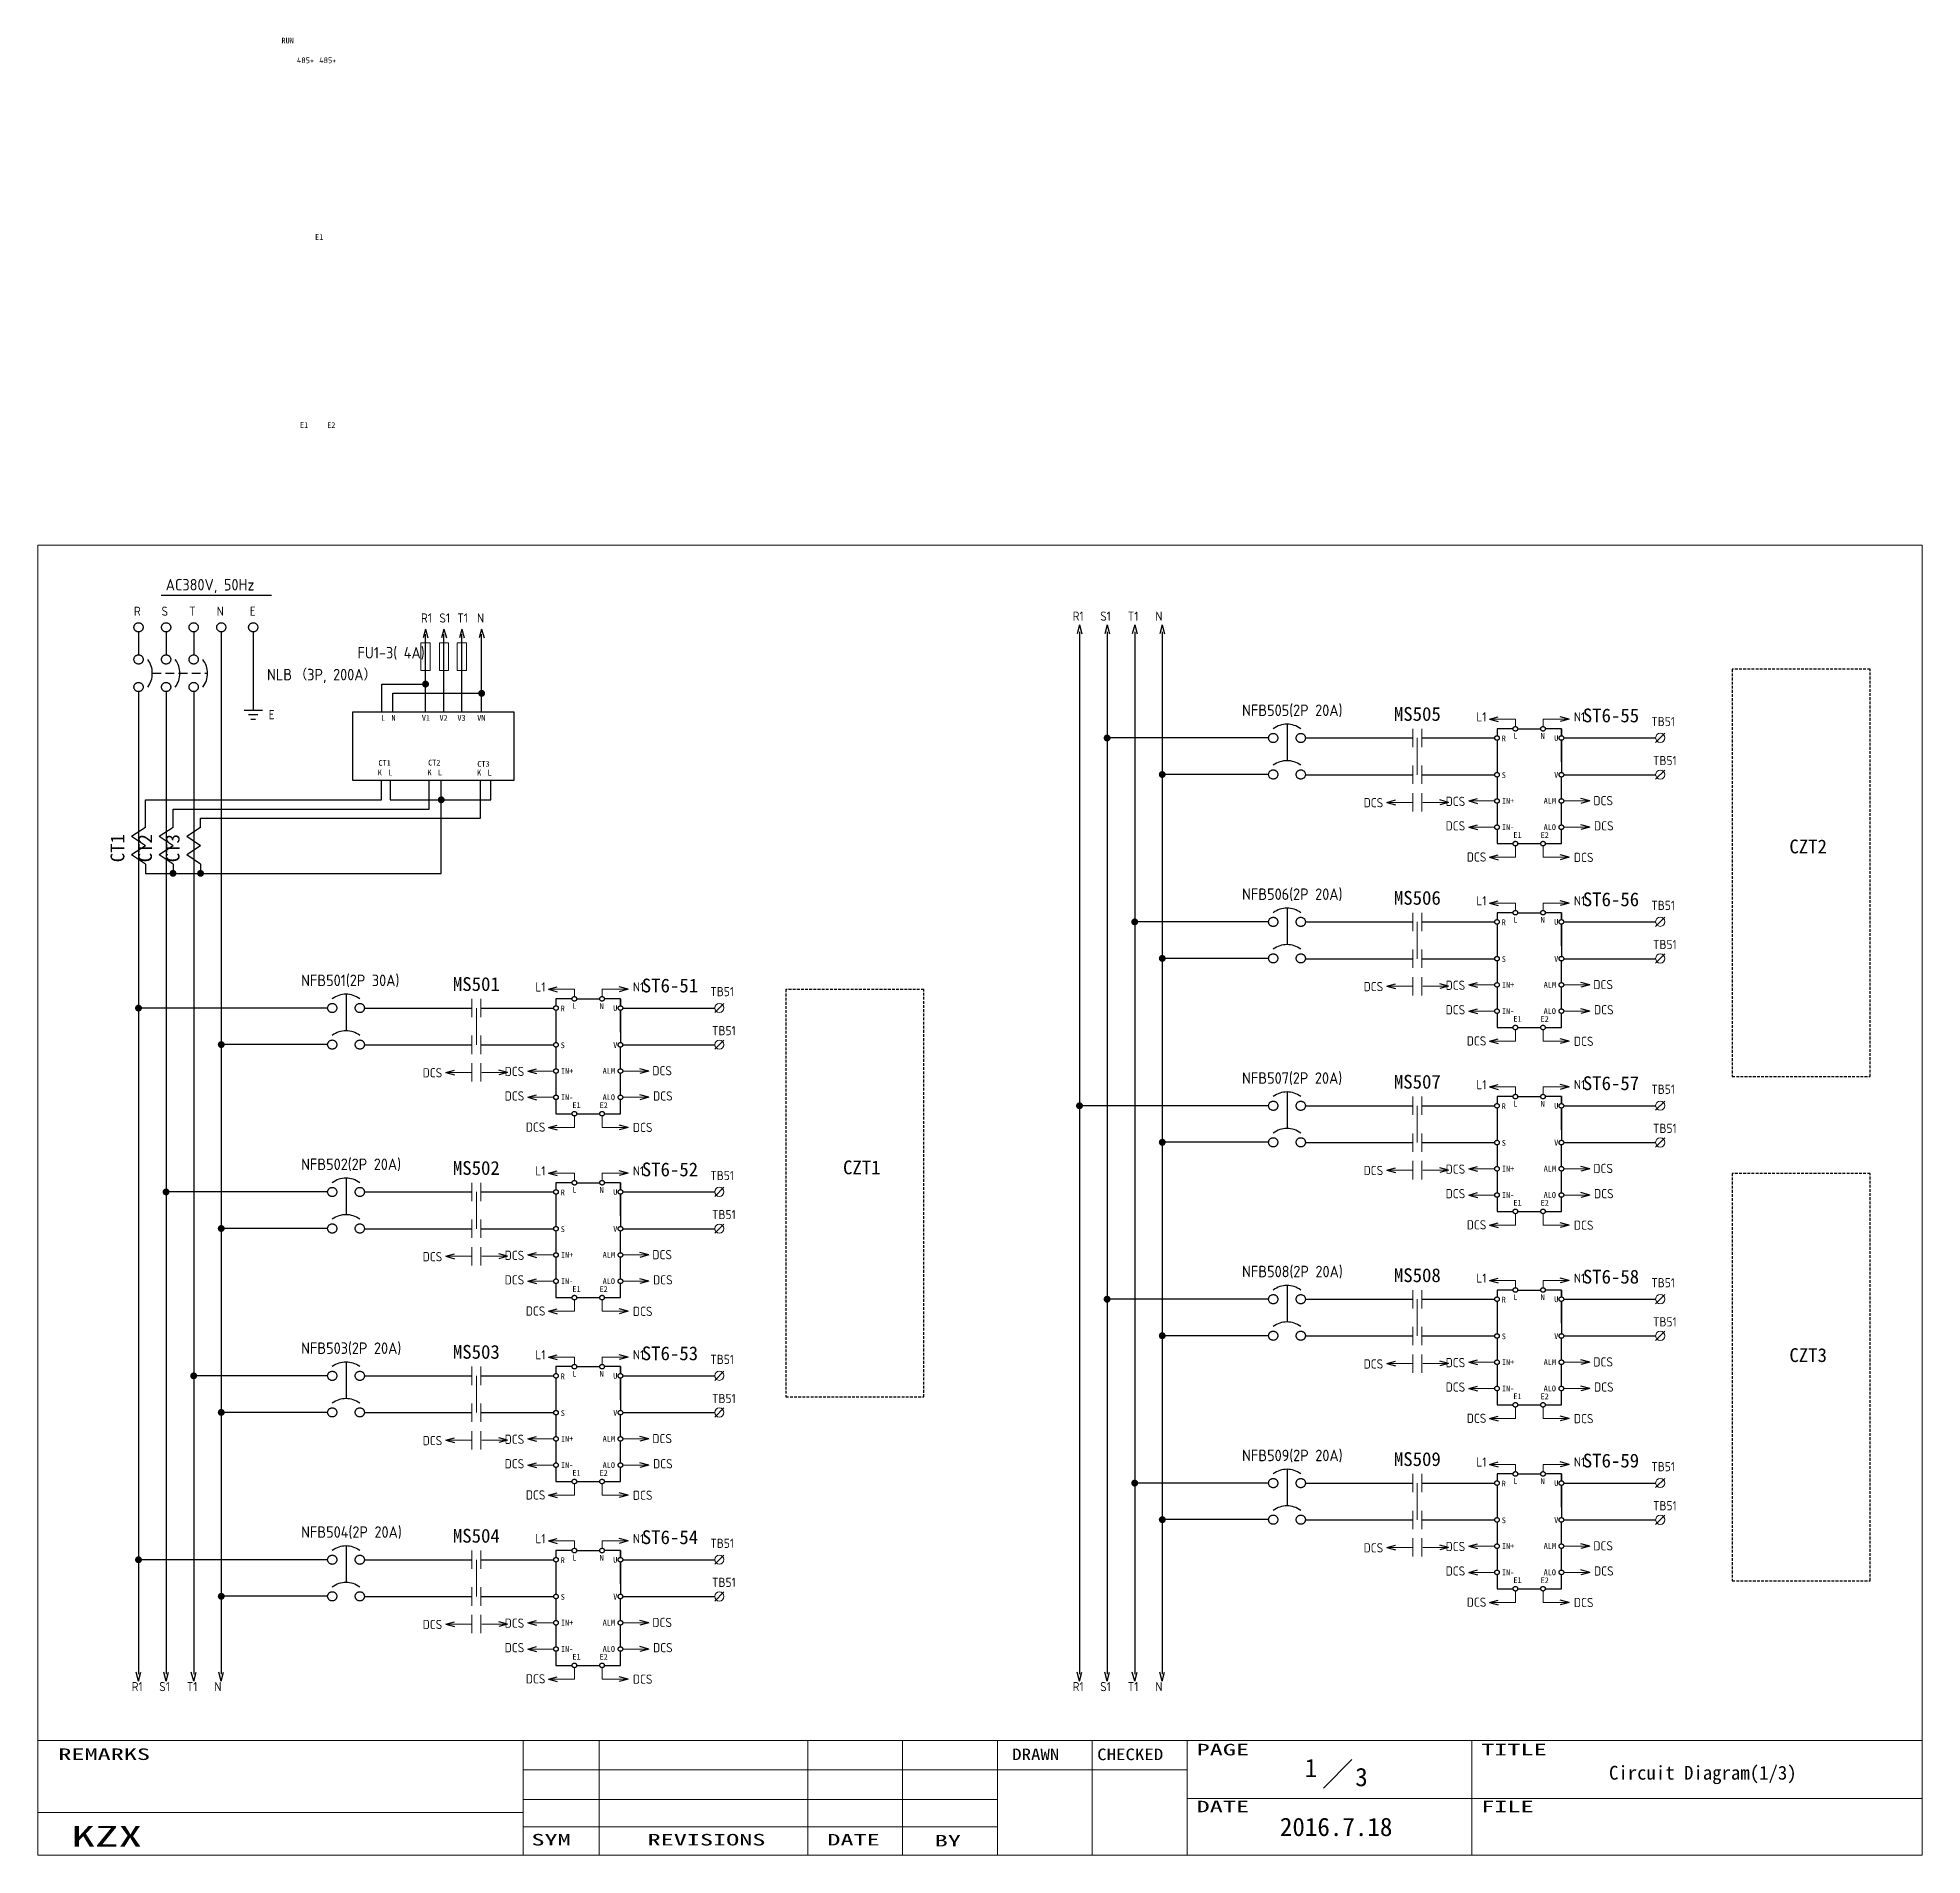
# Model space of a CAD drawing. Extents: x -319 to 2858, y -2689 to 285.
# Drawn here: x -176 to 234, y -2138.2 to -1742.9 of the extents above; entities that cross this region are included whole.
import ezdxf
from ezdxf.enums import TextEntityAlignment as Align

# ---------------------------------------------------------------- set-up
doc = ezdxf.new("R2010")
doc.units = 0
doc.header["$LTSCALE"] = 0.3
doc.header["$MEASUREMENT"] = 0
for name, pattern in [('HIDDEN', [9.525, 6.35, -3.175]), ('実線', [20001, 20000, -1]), ('破線', [3, 2, -1])]:
    doc.linetypes.add(name, pattern=pattern)
doc.layers.get('0').update_dxf_attribs({"linetype": '実線'})
for name, color, linetype, lineweight in [('01図枠', 5, 'CONTINUOUS', 9), ('02接続図', 7, 'CONTINUOUS', 5), ('10外形', 7, 'CONTINUOUS', 9)]:
    doc.layers.add(name, color=color, linetype=linetype, lineweight=lineweight)
for name, color, linetype in [('04部品記号', 3, 'CONTINUOUS'), ('05線番', 4, 'CONTINUOUS'), ('BLOCK', 7, 'CONTINUOUS'), ('図形１', 7, '実線'), ('虚线', 253, '破線')]:
    doc.layers.add(name, color=color, linetype=linetype)
doc.styles.get("Standard").update_dxf_attribs({"font": 'ISOCP.shx', "height": 4, "bigfont": 'extfont.shx'})
doc.styles.add('電気標準', font='ISOCP.shx', dxfattribs={"height": 2.5, "bigfont": 'extfont.shx'})
doc.styles.add('ＭＳＰゴシック', font='')
doc.styles.get('ＭＳＰゴシック').set_extended_font_data('SimSun')

msp = doc.modelspace()

# ---------------------------------------------------------------- texts
at = {"layer": '01図枠', "linetype": 'Continuous', "lineweight": 5, "style": 'ＭＳＰゴシック'}
for s, height, width, p in [('REMARKS', 2.513, 1.666667, (-171.54, -2114.99)), ('DRAWN', 2.513, 1.2, (35.97, -2115.02)), ('CHECKED', 2.513, 1.2, (54.47, -2115.02)), ('PAGE', 2.513, 1.666667, (76.1, -2113.99)), ('TITLE', 2.513, 1.666667, (138.01, -2113.99)), ('DATE', 2.513, 1.666667, (76.1, -2126.37)), ('FILE', 2.513, 1.666667, (138.01, -2126.37)), ('KZX', 4.523, 1.666667, (-168.7, -2131.83)), ('SYM', 2.513, 1.666667, (-68.62, -2133.59))]:
    msp.add_text(s, height=height, dxfattribs=dict(at, width=width)).set_placement(p, align=Align.TOP_LEFT)
at = {"layer": '01図枠', "linetype": 'Continuous', "lineweight": 5, "style": 'ＭＳＰゴシック', "width": 1.666667}
for s, p in [('REVISIONS', (-30.53, -2133.59)), ('DATE', (1.47, -2133.59)), ('BY', (21.97, -2133.8))]:
    msp.add_text(s, height=2.513, dxfattribs=at).set_placement(p, align=Align.TOP_CENTER)
at = {"layer": '02接続図', "style": 'ＭＳＰゴシック'}
for s, p in [('1', (100.97, -2119.24)), ('3', (111.97, -2121.24)), ('2016.7.18', (106.45, -2132.08))]:
    msp.add_text(s, height=4, dxfattribs=at).set_placement(p, align=Align.MIDDLE)
msp.add_text('Circuit Diagram(1/3)', height=3, dxfattribs=at).set_placement((165.81, -2120.28), align=Align.MIDDLE_LEFT)
at = {"layer": '04部品記号', "linetype": 'Continuous', "style": 'ＭＳＰゴシック'}
for s, p in [('MS505', (124.12, -1889.98)), ('ST6-55', (166.24, -1890.3)), ('CZT2', (209.14, -1918.8)), ('MS506', (124.12, -1929.98)), ('ST6-56', (166.24, -1930.3)), ('MS501', (-80.6, -1948.73)), ('ST6-51', (-38.48, -1949.05)), ('MS507', (124.12, -1969.98)), ('ST6-57', (166.24, -1970.3)), ('MS502', (-80.6, -1988.73)), ('ST6-52', (-38.48, -1989.05)), ('CZT1', (3.26, -1988.61)), ('MS508', (124.12, -2012.06)), ('ST6-58', (166.24, -2012.38)), ('MS503', (-80.6, -2028.73)), ('ST6-53', (-38.48, -2029.05)), ('CZT3', (209.14, -2029.44)), ('MS509', (124.12, -2052.06)), ('ST6-59', (166.24, -2052.38)), ('MS504', (-80.6, -2068.73)), ('ST6-54', (-38.48, -2069.05))]:
    msp.add_text(s, height=3, dxfattribs=at).set_placement(p, align=Align.MIDDLE_CENTER)
at = {"layer": '04部品記号', "style": 'ＭＳＰゴシック'}
for s, p in [('CT1', (-158.67, -1922.24)), ('CT2', (-152.67, -1922.24)), ('CT3', (-146.67, -1922.24))]:
    msp.add_text(s, height=3, rotation=90, dxfattribs=at).set_placement(p, align=Align.MIDDLE_LEFT)
at = {"layer": '05線番', "style": 'ＭＳＰゴシック'}
for s, p in [('RUN', (-122.99, -1743.51)), ('E1', (-115.69, -1786.24)), ('E1', (-118.96, -1827.13)), ('E2', (-113.05, -1827.15)), ('L', (-101.32, -1890.85)), ('N', (-99.07, -1890.85)), ('V1', (-92.46, -1890.85)), ('V2', (-88.61, -1890.85)), ('V3', (-84.71, -1890.85)), ('VN', (-80.41, -1890.85)), ('L', (145.02, -1894.75)), ('N', (150.94, -1894.77)), ('R', (142.48, -1895.3)), ('U', (153.89, -1895.23)), ('K', (-102.04, -1902.74)), ('CT1', (-101.9, -1900.64)), ('L', (-99.78, -1902.74)), ('K', (-91.23, -1902.7)), ('CT2', (-91.09, -1900.57)), ('L', (-88.98, -1902.7)), ('K', (-80.43, -1902.75)), ('CT3', (-80.39, -1900.84)), ('L', (-78.18, -1902.75)), ('S', (142.48, -1903.3)), ('V', (153.89, -1903.23)), ('IN+', (142.52, -1908.88)), ('ALM', (151.6, -1908.88)), ('IN-', (142.52, -1914.61)), ('ALO', (151.59, -1914.61)), ('E1', (145.02, -1916.31)), ('E2', (150.94, -1916.33)), ('R', (142.48, -1935.3)), ('L', (145.02, -1934.75)), ('N', (150.94, -1934.77)), ('U', (153.89, -1935.23)), ('S', (142.48, -1943.3)), ('V', (153.89, -1943.23)), ('IN+', (142.52, -1948.88)), ('ALM', (151.6, -1948.88)), ('R', (-62.24, -1954.05)), ('L', (-59.69, -1953.49)), ('N', (-53.78, -1953.52)), ('U', (-50.82, -1953.98)), ('IN-', (142.52, -1954.61)), ('E1', (145.02, -1956.31)), ('ALO', (151.59, -1954.61)), ('E2', (150.94, -1956.33)), ('S', (-62.24, -1962.05)), ('V', (-50.82, -1961.98)), ('IN+', (-62.19, -1967.63)), ('ALM', (-53.12, -1967.63)), ('IN-', (-62.19, -1973.36)), ('E1', (-59.69, -1975.06)), ('E2', (-53.78, -1975.08)), ('ALO', (-53.12, -1973.36)), ('R', (142.48, -1975.3)), ('L', (145.02, -1974.75)), ('N', (150.94, -1974.77)), ('U', (153.89, -1975.23)), ('S', (142.48, -1983.3)), ('V', (153.89, -1983.23)), ('IN+', (142.52, -1988.88)), ('ALM', (151.6, -1988.88)), ('R', (-62.24, -1994.05)), ('L', (-59.69, -1993.49)), ('N', (-53.78, -1993.52)), ('U', (-50.82, -1993.98)), ('IN-', (142.52, -1994.61)), ('E1', (145.02, -1996.31)), ('E2', (150.94, -1996.33)), ('ALO', (151.59, -1994.61)), ('S', (-62.24, -2002.05)), ('V', (-50.82, -2001.98)), ('IN+', (-62.19, -2007.63)), ('ALM', (-53.12, -2007.63)), ('IN-', (-62.19, -2013.36)), ('ALO', (-53.12, -2013.36)), ('E1', (-59.69, -2015.06)), ('E2', (-53.78, -2015.08)), ('R', (142.48, -2017.38)), ('L', (145.02, -2016.82)), ('N', (150.94, -2016.85)), ('U', (153.89, -2017.31)), ('S', (142.48, -2025.38)), ('V', (153.89, -2025.31)), ('R', (-62.24, -2034.05)), ('L', (-59.69, -2033.49)), ('N', (-53.78, -2033.52)), ('U', (-50.82, -2033.98)), ('IN+', (142.52, -2030.96)), ('ALM', (151.6, -2030.96)), ('IN-', (142.52, -2036.69)), ('ALO', (151.59, -2036.69)), ('S', (-62.24, -2042.05)), ('V', (-50.82, -2041.98)), ('E1', (145.02, -2038.39)), ('E2', (150.94, -2038.41)), ('IN+', (-62.19, -2047.63)), ('ALM', (-53.12, -2047.63)), ('IN-', (-62.19, -2053.36)), ('ALO', (-53.12, -2053.36)), ('E1', (-59.69, -2055.06)), ('E2', (-53.78, -2055.08)), ('R', (142.48, -2057.38)), ('L', (145.02, -2056.82)), ('N', (150.94, -2056.85)), ('U', (153.89, -2057.31)), ('S', (142.48, -2065.38)), ('V', (153.89, -2065.31)), ('IN+', (142.52, -2070.96)), ('ALM', (151.6, -2070.96)), ('R', (-62.24, -2074.05)), ('L', (-59.69, -2073.49)), ('N', (-53.78, -2073.52)), ('U', (-50.82, -2073.98)), ('IN-', (142.52, -2076.69)), ('E1', (145.02, -2078.39)), ('E2', (150.94, -2078.41)), ('ALO', (151.59, -2076.69)), ('S', (-62.24, -2082.05)), ('V', (-50.82, -2081.98)), ('IN+', (-62.19, -2087.63)), ('ALM', (-53.12, -2087.63)), ('IN-', (-62.19, -2093.36)), ('E1', (-59.69, -2095.06)), ('E2', (-53.78, -2095.08)), ('ALO', (-53.12, -2093.36))]:
    msp.add_text(s, height=1.25, dxfattribs=at).set_placement(p, align=Align.MIDDLE_LEFT)
at = {"layer": '10外形', "char_height": 1.25, "width": 2.7563, "attachment_point": 1}
for insert in [(-119.64, -1747.18), (-114.79, -1747.18)]:
    msp.add_mtext('{\\Fisocp,extfont|c134;485+}', dxfattribs=dict(at, insert=insert))
at = {"layer": '図形１', "color": 7, "linetype": '実線', "style": '電気標準'}
for s, height, p in [('AC380V, 50Hz', 2.5, (-148.18, -1863.13)), ('R', 2, (-155.09, -1868.63)), ('S', 2, (-149.09, -1868.63)), ('T', 2, (-143.09, -1868.63)), ('N', 2, (-137.09, -1868.63)), ('E', 2, (-129.89, -1868.63)), ('R1', 2, (-92.65, -1870.11)), ('S1', 2, (-88.64, -1870.11)), ('T1', 2, (-84.74, -1870.11)), ('N', 2, (-80.45, -1870.11)), ('R1', 2, (49.12, -1869.71)), ('S1', 2, (55.12, -1869.71)), ('T1', 2, (61.12, -1869.71)), ('N', 2, (67.12, -1869.71)), ('L1', 2, (136.96, -1891.61)), ('N1', 2, (158.18, -1891.61)), ('TB51', 2, (175.01, -1892.62)), ('TB51', 2, (175.38, -1901.12)), ('DCS', 2, (112.43, -1910.28)), ('DCS', 2, (130.27, -1909.99)), ('DCS', 2, (162.42, -1909.84)), ('DCS', 2, (130.27, -1915.32)), ('DCS', 2, (162.56, -1915.32)), ('DCS', 2, (134.87, -1922.1)), ('DCS', 2, (158.18, -1922.18)), ('L1', 2, (136.96, -1931.61)), ('N1', 2, (158.18, -1931.61)), ('TB51', 2, (175.01, -1932.62)), ('TB51', 2, (175.38, -1941.12)), ('L1', 2, (-67.75, -1950.36)), ('N1', 2, (-46.54, -1950.36)), ('TB51', 2, (-29.7, -1951.37)), ('DCS', 2, (112.43, -1950.28)), ('DCS', 2, (130.27, -1949.99)), ('DCS', 2, (162.42, -1949.84)), ('DCS', 2, (130.27, -1955.32)), ('DCS', 2, (162.56, -1955.32)), ('TB51', 2, (-29.33, -1959.87)), ('DCS', 2, (134.87, -1962.1)), ('DCS', 2, (158.18, -1962.18)), ('DCS', 2, (-92.28, -1969.03)), ('DCS', 2, (-74.44, -1968.74)), ('DCS', 2, (-42.3, -1968.59)), ('DCS', 2, (-74.44, -1974.07)), ('DCS', 2, (-42.15, -1974.07)), ('L1', 2, (136.96, -1971.61)), ('N1', 2, (158.18, -1971.61)), ('TB51', 2, (175.01, -1972.62)), ('DCS', 2, (-69.84, -1980.85)), ('DCS', 2, (-46.54, -1980.92)), ('TB51', 2, (175.38, -1981.12)), ('L1', 2, (-67.75, -1990.36)), ('N1', 2, (-46.54, -1990.36)), ('DCS', 2, (112.43, -1990.28)), ('DCS', 2, (130.27, -1989.99)), ('DCS', 2, (162.42, -1989.84)), ('TB51', 2, (-29.7, -1991.37)), ('DCS', 2, (130.27, -1995.32)), ('DCS', 2, (162.56, -1995.32)), ('TB51', 2, (-29.33, -1999.87)), ('DCS', 2, (134.87, -2002.1)), ('DCS', 2, (158.18, -2002.18)), ('DCS', 2, (-92.28, -2009.03)), ('DCS', 2, (-74.44, -2008.74)), ('DCS', 2, (-42.3, -2008.59)), ('DCS', 2, (-74.44, -2014.07)), ('DCS', 2, (-42.15, -2014.07)), ('L1', 2, (136.96, -2013.69)), ('N1', 2, (158.18, -2013.69)), ('TB51', 2, (175.01, -2014.7)), ('DCS', 2, (-69.84, -2020.85)), ('DCS', 2, (-46.54, -2020.92)), ('TB51', 2, (175.38, -2023.2)), ('L1', 2, (-67.75, -2030.36)), ('N1', 2, (-46.54, -2030.36)), ('TB51', 2, (-29.7, -2031.37)), ('DCS', 2, (112.43, -2032.36)), ('DCS', 2, (130.27, -2032.07)), ('DCS', 2, (162.42, -2031.92)), ('DCS', 2, (130.27, -2037.39)), ('DCS', 2, (162.56, -2037.39)), ('TB51', 2, (-29.33, -2039.87)), ('DCS', 2, (134.87, -2044.18)), ('DCS', 2, (158.18, -2044.25)), ('DCS', 2, (-92.28, -2049.03)), ('DCS', 2, (-74.44, -2048.74)), ('DCS', 2, (-42.3, -2048.59)), ('DCS', 2, (-74.44, -2054.07)), ('DCS', 2, (-42.15, -2054.07)), ('L1', 2, (136.96, -2053.69)), ('N1', 2, (158.18, -2053.69)), ('TB51', 2, (175.01, -2054.7)), ('DCS', 2, (-69.84, -2060.85)), ('DCS', 2, (-46.54, -2060.92)), ('TB51', 2, (175.38, -2063.2)), ('L1', 2, (-67.75, -2070.36)), ('N1', 2, (-46.54, -2070.36)), ('TB51', 2, (-29.7, -2071.37)), ('DCS', 2, (112.43, -2072.36)), ('DCS', 2, (130.27, -2072.07)), ('DCS', 2, (162.42, -2071.92)), ('TB51', 2, (-29.33, -2079.87)), ('DCS', 2, (130.27, -2077.39)), ('DCS', 2, (162.56, -2077.39)), ('DCS', 2, (134.87, -2084.18)), ('DCS', 2, (158.18, -2084.25)), ('DCS', 2, (-74.44, -2088.74)), ('DCS', 2, (-42.3, -2088.59)), ('DCS', 2, (-92.28, -2089.03)), ('DCS', 2, (-74.44, -2094.07)), ('DCS', 2, (-42.15, -2094.07)), ('DCS', 2, (-69.84, -2100.85)), ('DCS', 2, (-46.54, -2100.92)), ('R1', 2, (-155.59, -2102.54)), ('S1', 2, (-149.59, -2102.54)), ('T1', 2, (-143.59, -2102.54)), ('N', 2, (-137.59, -2102.54)), ('R1', 2, (49.12, -2102.54)), ('S1', 2, (55.12, -2102.54)), ('T1', 2, (61.12, -2102.54)), ('N', 2, (67.12, -2102.54))]:
    msp.add_text(s, height=height, dxfattribs=at).set_placement(p)
at = {"layer": '図形１', "color": 4, "style": '電気標準'}
for s, p in [('FU1-3( 4A)', (-106.45, -1877.92)), ('NLB', (-126.14, -1882.67)), ('（3P, 200A）', (-120.14, -1882.67)), ('NFB505(2P 20A)', (85.98, -1890.43)), ('NFB506(2P 20A)', (85.98, -1930.43)), ('NFB501(2P 30A)', (-118.73, -1949.18)), ('NFB507(2P 20A)', (85.98, -1970.43)), ('NFB502(2P 20A)', (-118.73, -1989.18)), ('NFB508(2P 20A)', (85.98, -2012.51)), ('NFB503(2P 20A)', (-118.73, -2029.18)), ('NFB509(2P 20A)', (85.98, -2052.51)), ('NFB504(2P 20A)', (-118.73, -2069.18))]:
    msp.add_text(s, height=2.5, dxfattribs=at).set_placement(p)
at = {"layer": '図形１', "color": 7, "linetype": '実線', "style": '電気標準'}
msp.add_text('E', height=2, dxfattribs=at).set_placement((-125.14, -1891.13), align=Align.CENTER)

# ---------------------------------------------------------------- blocks, each defined once
blk = doc.blocks.new('矢印（右向）')
at = {"layer": 'BLOCK'}
for q in [(-1.93, 0.52), (-1.93, -0.52)]:
    blk.add_line((0, 0), q, dxfattribs=at)

# ---------------------------------------------------------------- linework, layer by layer
for p, q in [((-91.65, -1889.49), (-91.65, -1872.61)), ((-87.64, -1889.49), (-87.64, -1872.61)), ((-83.74, -1889.49), (-83.74, -1872.61)), ((-79.45, -1889.49), (-79.45, -1872.61)), ((-101.18, -1889.49), (-101.18, -1883.49)), ((-101.18, -1883.49), (-91.65, -1883.49)), ((-98.75, -1889.49), (-98.75, -1885.49)), ((-98.75, -1885.49), (-79.45, -1885.49)), ((-107.46, -1889.49), (-72.46, -1889.49)), ((-107.46, -1904.49), (-107.46, -1889.49)), ((-72.46, -1889.49), (-72.46, -1904.49)), ((95.76, -1892.21), (95.76, -1900.15)), ((144.95, -1893.21), (141.45, -1893.21)), ((141.45, -1893.21), (141.45, -1894.71)), ((145.95, -1893.21), (150.96, -1893.21)), ((155.46, -1893.21), (151.96, -1893.21)), ((155.46, -1894.71), (155.46, -1893.21)), ((155.46, -1893.21), (155.46, -1894.71)), ((91.76, -1895.21), (56.62, -1895.21)), ((99.76, -1895.21), (123.11, -1895.21)), ((125.11, -1895.21), (140.95, -1895.21)), ((141.45, -1895.71), (141.45, -1902.71)), ((155.46, -1900.41), (155.46, -1895.71)), ((155.46, -1895.71), (155.46, -1902.71)), ((155.96, -1895.21), (157.96, -1895.21)), ((155.96, -1895.21), (175.96, -1895.21)), ((-72.46, -1904.49), (-107.46, -1904.49)), ((-101.21, -1908.66), (-101.21, -1904.49)), ((-99.36, -1904.49), (-99.36, -1908.66)), ((-90.89, -1910.66), (-90.89, -1904.49)), ((-88.23, -1924.66), (-88.23, -1904.49)), ((-79.67, -1912.66), (-79.67, -1904.49)), ((-77.43, -1908.66), (-77.43, -1904.49)), ((91.76, -1903.15), (68.62, -1903.15)), ((91.76, -1903.15), (68.62, -1903.15)), ((99.76, -1903.21), (123.11, -1903.21)), ((125.11, -1903.21), (140.95, -1903.21)), ((141.45, -1903.71), (141.45, -1908.41)), ((155.46, -1908.41), (155.46, -1903.71)), ((155.96, -1903.21), (175.96, -1903.21)), ((-152.59, -1914.66), (-152.59, -1908.66)), ((-152.59, -1908.66), (-101.21, -1908.66)), ((-99.36, -1908.66), (-77.43, -1908.66)), ((141.45, -1909.41), (141.45, -1914.12)), ((155.46, -1914.12), (155.46, -1909.41)), ((-146.59, -1914.66), (-146.59, -1910.66)), ((-146.59, -1910.66), (-90.89, -1910.66)), ((-140.59, -1914.66), (-140.59, -1912.66)), ((-140.59, -1912.66), (-79.67, -1912.66)), ((141.45, -1915.12), (141.45, -1918.18)), ((141.45, -1918.18), (144.95, -1918.18)), ((145.95, -1918.18), (150.96, -1918.18)), ((151.96, -1918.18), (155.46, -1918.18)), ((155.46, -1918.18), (155.46, -1915.12)), ((-152.59, -1922.66), (-152.59, -1924.66)), ((-146.59, -1922.66), (-146.59, -1924.66)), ((-140.59, -1922.66), (-140.59, -1924.66)), ((-152.59, -1924.66), (-88.23, -1924.66)), ((95.76, -1932.21), (95.76, -1940.15)), ((144.95, -1933.21), (141.45, -1933.21)), ((141.45, -1933.21), (141.45, -1934.71)), ((145.95, -1933.21), (150.96, -1933.21)), ((155.46, -1933.21), (151.96, -1933.21)), ((155.46, -1934.71), (155.46, -1933.21)), ((155.46, -1933.21), (155.46, -1934.71)), ((91.76, -1935.21), (62.62, -1935.21)), ((99.76, -1935.21), (123.11, -1935.21)), ((125.11, -1935.21), (140.95, -1935.21)), ((141.45, -1935.71), (141.45, -1942.71)), ((155.46, -1940.41), (155.46, -1935.71)), ((155.46, -1935.71), (155.46, -1942.71)), ((155.96, -1935.21), (157.96, -1935.21)), ((155.96, -1935.21), (175.96, -1935.21)), ((91.76, -1943.15), (68.62, -1943.15)), ((99.76, -1943.21), (123.11, -1943.21)), ((125.11, -1943.21), (140.95, -1943.21)), ((155.96, -1943.21), (175.96, -1943.21)), ((141.45, -1943.71), (141.45, -1948.41)), ((155.46, -1948.41), (155.46, -1943.71)), ((-108.95, -1950.95), (-108.95, -1958.9)), ((141.45, -1949.41), (141.45, -1954.12)), ((155.46, -1954.12), (155.46, -1949.41)), ((-112.95, -1953.95), (-154.09, -1953.95)), ((-112.95, -1953.95), (-154.09, -1953.95)), ((-104.95, -1953.95), (-81.6, -1953.95)), ((-79.6, -1953.95), (-63.77, -1953.95)), ((-59.77, -1951.95), (-63.27, -1951.95)), ((-63.27, -1951.95), (-63.27, -1953.45)), ((-63.27, -1954.45), (-63.27, -1961.45)), ((-58.77, -1951.95), (-53.75, -1951.95)), ((-49.25, -1951.95), (-52.75, -1951.95)), ((-49.25, -1953.45), (-49.25, -1951.95)), ((-49.25, -1951.95), (-49.25, -1953.45)), ((-49.25, -1959.16), (-49.25, -1954.45)), ((-49.25, -1954.45), (-49.25, -1961.45)), ((-48.75, -1953.95), (-46.75, -1953.95)), ((-48.75, -1953.95), (-28.75, -1953.95)), ((141.45, -1955.12), (141.45, -1958.18)), ((155.46, -1958.18), (155.46, -1955.12)), ((141.45, -1958.18), (144.95, -1958.18)), ((145.95, -1958.18), (150.96, -1958.18)), ((151.96, -1958.18), (155.46, -1958.18)), ((-112.95, -1961.9), (-136.09, -1961.9)), ((-104.95, -1961.95), (-81.6, -1961.95)), ((-79.6, -1961.95), (-63.77, -1961.95)), ((-63.27, -1962.45), (-63.27, -1967.16)), ((-49.25, -1967.16), (-49.25, -1962.45)), ((-48.75, -1961.95), (-28.75, -1961.95)), ((-63.27, -1968.16), (-63.27, -1972.87)), ((-49.25, -1972.87), (-49.25, -1968.16)), ((-63.27, -1973.87), (-63.27, -1976.93)), ((-49.25, -1976.93), (-49.25, -1973.87)), ((91.76, -1975.21), (50.62, -1975.21)), ((95.76, -1972.21), (95.76, -1980.15)), ((99.76, -1975.21), (123.11, -1975.21)), ((125.11, -1975.21), (140.95, -1975.21)), ((144.95, -1973.21), (141.45, -1973.21)), ((141.45, -1973.21), (141.45, -1974.71)), ((141.45, -1975.71), (141.45, -1982.71)), ((145.95, -1973.21), (150.96, -1973.21)), ((155.46, -1973.21), (151.96, -1973.21)), ((155.46, -1974.71), (155.46, -1973.21)), ((155.46, -1973.21), (155.46, -1974.71)), ((155.46, -1980.41), (155.46, -1975.71)), ((155.46, -1975.71), (155.46, -1982.71)), ((155.96, -1975.21), (157.96, -1975.21)), ((155.96, -1975.21), (175.96, -1975.21)), ((-63.27, -1976.93), (-59.77, -1976.93)), ((-58.77, -1976.93), (-53.75, -1976.93)), ((-52.75, -1976.93), (-49.25, -1976.93)), ((91.76, -1983.15), (68.62, -1983.15)), ((99.76, -1983.21), (123.11, -1983.21)), ((125.11, -1983.21), (140.95, -1983.21)), ((141.45, -1983.71), (141.45, -1988.41)), ((155.46, -1988.41), (155.46, -1983.71)), ((155.96, -1983.21), (175.96, -1983.21)), ((-108.95, -1990.95), (-108.95, -1998.9)), ((-59.77, -1991.95), (-63.27, -1991.95)), ((-63.27, -1991.95), (-63.27, -1993.45)), ((-58.77, -1991.95), (-53.75, -1991.95)), ((-49.25, -1991.95), (-52.75, -1991.95)), ((-49.25, -1993.45), (-49.25, -1991.95)), ((-49.25, -1991.95), (-49.25, -1993.45)), ((141.45, -1989.41), (141.45, -1994.12)), ((155.46, -1994.12), (155.46, -1989.41)), ((-112.95, -1993.95), (-148.09, -1993.95)), ((-104.95, -1993.95), (-81.6, -1993.95)), ((-79.6, -1993.95), (-63.77, -1993.95)), ((-63.27, -1994.45), (-63.27, -2001.45)), ((-49.25, -1999.16), (-49.25, -1994.45)), ((-49.25, -1994.45), (-49.25, -2001.45)), ((-48.75, -1993.95), (-46.75, -1993.95)), ((-48.75, -1993.95), (-28.75, -1993.95)), ((141.45, -1995.12), (141.45, -1998.18)), ((155.46, -1998.18), (155.46, -1995.12)), ((141.45, -1998.18), (144.95, -1998.18)), ((145.95, -1998.18), (150.96, -1998.18)), ((151.96, -1998.18), (155.46, -1998.18)), ((-112.95, -2001.9), (-136.09, -2001.9)), ((-104.95, -2001.95), (-81.6, -2001.95)), ((-79.6, -2001.95), (-63.77, -2001.95)), ((-63.27, -2002.45), (-63.27, -2007.16)), ((-49.25, -2007.16), (-49.25, -2002.45)), ((-48.75, -2001.95), (-28.75, -2001.95)), ((-63.27, -2008.16), (-63.27, -2012.87)), ((-49.25, -2012.87), (-49.25, -2008.16)), ((-63.27, -2013.87), (-63.27, -2016.93)), ((-63.27, -2016.93), (-59.77, -2016.93)), ((-58.77, -2016.93), (-53.75, -2016.93)), ((-52.75, -2016.93), (-49.25, -2016.93)), ((-49.25, -2016.93), (-49.25, -2013.87)), ((95.76, -2014.28), (95.76, -2022.23)), ((144.95, -2015.28), (141.45, -2015.28)), ((141.45, -2015.28), (141.45, -2016.78)), ((145.95, -2015.28), (150.96, -2015.28)), ((155.46, -2015.28), (151.96, -2015.28)), ((155.46, -2016.78), (155.46, -2015.28)), ((155.46, -2015.28), (155.46, -2016.78)), ((91.76, -2017.28), (56.62, -2017.28)), ((99.76, -2017.28), (123.11, -2017.28)), ((125.11, -2017.28), (140.95, -2017.28)), ((141.45, -2017.78), (141.45, -2024.78)), ((155.46, -2022.49), (155.46, -2017.78)), ((155.46, -2017.78), (155.46, -2024.78)), ((155.96, -2017.28), (157.96, -2017.28)), ((155.96, -2017.28), (175.96, -2017.28)), ((91.76, -2025.23), (68.62, -2025.23)), ((91.76, -2025.23), (68.62, -2025.23)), ((99.76, -2025.28), (123.11, -2025.28)), ((125.11, -2025.28), (140.95, -2025.28)), ((155.96, -2025.28), (175.96, -2025.28)), ((141.45, -2025.78), (141.45, -2030.49)), ((155.46, -2030.49), (155.46, -2025.78)), ((-108.95, -2030.95), (-108.95, -2038.9)), ((-59.77, -2031.95), (-63.27, -2031.95)), ((-63.27, -2031.95), (-63.27, -2033.45)), ((-58.77, -2031.95), (-53.75, -2031.95)), ((-49.25, -2031.95), (-52.75, -2031.95)), ((-49.25, -2033.45), (-49.25, -2031.95)), ((-49.25, -2031.95), (-49.25, -2033.45)), ((141.45, -2031.49), (141.45, -2036.2)), ((155.46, -2036.2), (155.46, -2031.49)), ((-112.95, -2033.95), (-142.09, -2033.95)), ((-104.95, -2033.95), (-81.6, -2033.95)), ((-79.6, -2033.95), (-63.77, -2033.95)), ((-63.27, -2034.45), (-63.27, -2041.45)), ((-49.25, -2039.16), (-49.25, -2034.45)), ((-49.25, -2034.45), (-49.25, -2041.45)), ((-48.75, -2033.95), (-46.75, -2033.95)), ((-48.75, -2033.95), (-28.75, -2033.95)), ((141.45, -2037.2), (141.45, -2040.26)), ((155.46, -2040.26), (155.46, -2037.2)), ((141.45, -2040.26), (144.95, -2040.26)), ((145.95, -2040.26), (150.96, -2040.26)), ((151.96, -2040.26), (155.46, -2040.26)), ((-112.95, -2041.9), (-136.09, -2041.9)), ((-104.95, -2041.95), (-81.6, -2041.95)), ((-79.6, -2041.95), (-63.77, -2041.95)), ((-63.27, -2042.45), (-63.27, -2047.16)), ((-49.25, -2047.16), (-49.25, -2042.45)), ((-48.75, -2041.95), (-28.75, -2041.95)), ((-63.27, -2048.16), (-63.27, -2052.87)), ((-49.25, -2052.87), (-49.25, -2048.16)), ((-63.27, -2053.87), (-63.27, -2056.93)), ((-49.25, -2056.93), (-49.25, -2053.87)), ((-63.27, -2056.93), (-59.77, -2056.93)), ((-58.77, -2056.93), (-53.75, -2056.93)), ((-52.75, -2056.93), (-49.25, -2056.93)), ((91.76, -2057.28), (62.62, -2057.28)), ((95.76, -2054.28), (95.76, -2062.23)), ((99.76, -2057.28), (123.11, -2057.28)), ((125.11, -2057.28), (140.95, -2057.28)), ((144.95, -2055.28), (141.45, -2055.28)), ((141.45, -2055.28), (141.45, -2056.78)), ((141.45, -2057.78), (141.45, -2064.78)), ((145.95, -2055.28), (150.96, -2055.28)), ((155.46, -2055.28), (151.96, -2055.28)), ((155.46, -2056.78), (155.46, -2055.28)), ((155.46, -2055.28), (155.46, -2056.78)), ((155.46, -2062.49), (155.46, -2057.78)), ((155.46, -2057.78), (155.46, -2064.78)), ((155.96, -2057.28), (157.96, -2057.28)), ((155.96, -2057.28), (175.96, -2057.28)), ((91.76, -2065.23), (68.62, -2065.23)), ((99.76, -2065.28), (123.11, -2065.28)), ((125.11, -2065.28), (140.95, -2065.28)), ((141.45, -2065.78), (141.45, -2070.49)), ((155.46, -2070.49), (155.46, -2065.78)), ((155.96, -2065.28), (175.96, -2065.28)), ((-112.95, -2073.95), (-154.09, -2073.95)), ((-108.95, -2070.95), (-108.95, -2078.9)), ((-104.95, -2073.95), (-81.6, -2073.95)), ((-79.6, -2073.95), (-63.77, -2073.95)), ((-59.77, -2071.95), (-63.27, -2071.95)), ((-63.27, -2071.95), (-63.27, -2073.45)), ((-63.27, -2074.45), (-63.27, -2081.45)), ((-58.77, -2071.95), (-53.75, -2071.95)), ((-49.25, -2071.95), (-52.75, -2071.95)), ((-49.25, -2073.45), (-49.25, -2071.95)), ((-49.25, -2071.95), (-49.25, -2073.45)), ((-49.25, -2079.16), (-49.25, -2074.45)), ((-49.25, -2074.45), (-49.25, -2081.45)), ((-48.75, -2073.95), (-46.75, -2073.95)), ((-48.75, -2073.95), (-28.75, -2073.95)), ((141.45, -2071.49), (141.45, -2076.2)), ((155.46, -2076.2), (155.46, -2071.49)), ((141.45, -2077.2), (141.45, -2080.26)), ((155.46, -2080.26), (155.46, -2077.2)), ((-112.95, -2081.9), (-136.09, -2081.9)), ((-104.95, -2081.95), (-81.6, -2081.95)), ((-79.6, -2081.95), (-63.77, -2081.95)), ((-63.27, -2082.45), (-63.27, -2087.16)), ((-49.25, -2087.16), (-49.25, -2082.45)), ((-48.75, -2081.95), (-28.75, -2081.95)), ((141.45, -2080.26), (144.95, -2080.26)), ((145.95, -2080.26), (150.96, -2080.26)), ((151.96, -2080.26), (155.46, -2080.26)), ((-63.27, -2088.16), (-63.27, -2092.87)), ((-49.25, -2092.87), (-49.25, -2088.16)), ((-63.27, -2093.87), (-63.27, -2096.93)), ((-49.25, -2096.93), (-49.25, -2093.87)), ((-63.27, -2096.93), (-59.77, -2096.93)), ((-58.77, -2096.93), (-53.75, -2096.93)), ((-52.75, -2096.93), (-49.25, -2096.93))]:
    msp.add_line(p, q)
at = {"color": 7, "linetype": 'HIDDEN'}
msp.add_line((-151.09, -1881.13), (-139.09, -1881.13), dxfattribs=at)
for centre in [(145.45, -1893.21), (151.46, -1893.21), (141.45, -1895.21), (155.46, -1895.21), (141.45, -1903.21), (155.46, -1903.21), (141.45, -1908.91), (155.46, -1908.91), (141.45, -1914.62), (155.46, -1914.62), (145.45, -1918.18), (151.46, -1918.18), (141.45, -1935.21), (145.45, -1933.21), (151.46, -1933.21), (155.46, -1935.21), (141.45, -1943.21), (155.46, -1943.21), (-59.27, -1951.95), (-53.25, -1951.95), (141.45, -1948.91), (155.46, -1948.91), (-63.27, -1953.95), (-49.25, -1953.95), (141.45, -1954.62), (155.46, -1954.62), (145.45, -1958.18), (151.46, -1958.18), (-63.27, -1961.95), (-49.25, -1961.95), (-63.27, -1967.66), (-49.25, -1967.66), (-63.27, -1973.37), (-49.25, -1973.37), (141.45, -1975.21), (145.45, -1973.21), (151.46, -1973.21), (155.46, -1975.21), (-59.27, -1976.93), (-53.25, -1976.93), (141.45, -1983.21), (155.46, -1983.21), (141.45, -1988.91), (155.46, -1988.91), (-59.27, -1991.95), (-53.25, -1991.95), (-63.27, -1993.95), (-49.25, -1993.95), (141.45, -1994.62), (155.46, -1994.62), (145.45, -1998.18), (151.46, -1998.18), (-63.27, -2001.95), (-49.25, -2001.95), (-63.27, -2007.66), (-49.25, -2007.66), (-63.27, -2013.37), (-49.25, -2013.37), (-59.27, -2016.93), (-53.25, -2016.93), (141.45, -2017.28), (145.45, -2015.28), (151.46, -2015.28), (155.46, -2017.28), (141.45, -2025.28), (155.46, -2025.28), (-63.27, -2033.95), (-59.27, -2031.95), (-53.25, -2031.95), (-49.25, -2033.95), (141.45, -2030.99), (155.46, -2030.99), (141.45, -2036.7), (155.46, -2036.7), (-63.27, -2041.95), (-49.25, -2041.95), (145.45, -2040.26), (151.46, -2040.26), (-63.27, -2047.66), (-49.25, -2047.66), (-63.27, -2053.37), (-49.25, -2053.37), (-59.27, -2056.93), (-53.25, -2056.93), (141.45, -2057.28), (145.45, -2055.28), (151.46, -2055.28), (155.46, -2057.28), (141.45, -2065.28), (155.46, -2065.28), (141.45, -2070.99), (155.46, -2070.99), (-63.27, -2073.95), (-59.27, -2071.95), (-53.25, -2071.95), (-49.25, -2073.95), (141.45, -2076.7), (155.46, -2076.7), (-63.27, -2081.95), (-49.25, -2081.95), (145.45, -2080.26), (151.46, -2080.26), (-63.27, -2087.66), (-49.25, -2087.66), (-63.27, -2093.37), (-49.25, -2093.37), (-59.27, -2096.93), (-53.25, -2096.93)]:
    msp.add_circle(centre, 0.5)
at = {"layer": '01図枠', "linetype": 'Continuous', "lineweight": 5}
for p, q in [((-176.03, -2138.24), (-176.03, -1853.24)), ((-176.03, -1853.24), (233.97, -1853.24)), ((233.97, -1853.24), (233.97, -2138.24)), ((-176.03, -2113.24), (233.97, -2113.24)), ((-70.42, -2113.24), (-70.42, -2138.24)), ((-53.91, -2113.24), (-53.91, -2138.24)), ((-8.51, -2113.24), (-8.51, -2138.24)), ((12.13, -2113.24), (12.13, -2138.24)), ((32.76, -2113.24), (32.76, -2138.24)), ((53.4, -2138.24), (53.4, -2113.24)), ((74.04, -2113.24), (74.04, -2138.24)), ((135.95, -2138.24), (135.95, -2113.24)), ((-70.42, -2119.66), (32.76, -2119.66)), ((32.76, -2119.66), (74.04, -2119.66)), ((109.89, -2117.43), (103.7, -2123.62)), ((-70.42, -2126.09), (32.76, -2126.09)), ((74.04, -2125.85), (233.97, -2125.85)), ((-70.42, -2128.95), (-176.03, -2128.95)), ((-70.42, -2132.04), (32.76, -2132.04)), ((233.97, -2138.24), (-176.03, -2138.24))]:
    msp.add_line(p, q, dxfattribs=at)
at = {"layer": '02接続図', "linetype": 'Continuous'}
for p, q in [((123.11, -1897.21), (123.11, -1893.21)), ((125.11, -1897.21), (125.11, -1893.21)), ((175.96, -1896.18), (177.96, -1894.18)), ((124.11, -1895.21), (124.11, -1903.21)), ((123.11, -1905.21), (123.11, -1901.21)), ((125.11, -1905.21), (125.11, -1901.21)), ((175.96, -1904.18), (177.96, -1902.18)), ((123.11, -1911.21), (123.11, -1907.21)), ((125.11, -1911.21), (125.11, -1907.21)), ((123.11, -1937.21), (123.11, -1933.21)), ((125.11, -1937.21), (125.11, -1933.21)), ((175.96, -1936.18), (177.96, -1934.18)), ((124.11, -1935.21), (124.11, -1943.21)), ((123.11, -1945.21), (123.11, -1941.21)), ((125.11, -1945.21), (125.11, -1941.21)), ((175.96, -1944.18), (177.96, -1942.18)), ((123.11, -1951.21), (123.11, -1947.21)), ((125.11, -1951.21), (125.11, -1947.21)), ((-81.6, -1955.95), (-81.6, -1951.95)), ((-80.6, -1953.95), (-80.6, -1961.95)), ((-79.6, -1955.95), (-79.6, -1951.95)), ((-28.75, -1954.93), (-26.75, -1952.93)), ((-81.6, -1963.95), (-81.6, -1959.95)), ((-79.6, -1963.95), (-79.6, -1959.95)), ((-28.75, -1962.93), (-26.75, -1960.93)), ((-81.6, -1969.95), (-81.6, -1965.95)), ((-79.6, -1969.95), (-79.6, -1965.95)), ((123.11, -1977.21), (123.11, -1973.21)), ((124.11, -1975.21), (124.11, -1983.21)), ((125.11, -1977.21), (125.11, -1973.21)), ((175.96, -1976.18), (177.96, -1974.18)), ((123.11, -1985.21), (123.11, -1981.21)), ((125.11, -1985.21), (125.11, -1981.21)), ((175.96, -1984.18), (177.96, -1982.18)), ((123.11, -1991.21), (123.11, -1987.21)), ((125.11, -1991.21), (125.11, -1987.21)), ((-81.6, -1995.95), (-81.6, -1991.95)), ((-79.6, -1995.95), (-79.6, -1991.95)), ((-80.6, -1993.95), (-80.6, -2001.95)), ((-28.75, -1994.93), (-26.75, -1992.93)), ((-81.6, -2003.95), (-81.6, -1999.95)), ((-79.6, -2003.95), (-79.6, -1999.95)), ((-28.75, -2002.93), (-26.75, -2000.93)), ((-81.6, -2009.95), (-81.6, -2005.95)), ((-79.6, -2009.95), (-79.6, -2005.95)), ((123.11, -2019.28), (123.11, -2015.28)), ((125.11, -2019.28), (125.11, -2015.28)), ((175.96, -2018.26), (177.96, -2016.26)), ((124.11, -2017.28), (124.11, -2025.28)), ((123.11, -2027.28), (123.11, -2023.28)), ((125.11, -2027.28), (125.11, -2023.28)), ((175.96, -2026.26), (177.96, -2024.26)), ((123.11, -2033.28), (123.11, -2029.28)), ((125.11, -2033.28), (125.11, -2029.28)), ((-81.6, -2035.95), (-81.6, -2031.95)), ((-79.6, -2035.95), (-79.6, -2031.95)), ((-28.75, -2034.93), (-26.75, -2032.93)), ((-80.6, -2033.95), (-80.6, -2041.95)), ((-81.6, -2043.95), (-81.6, -2039.95)), ((-79.6, -2043.95), (-79.6, -2039.95)), ((-28.75, -2042.93), (-26.75, -2040.93)), ((-81.6, -2049.95), (-81.6, -2045.95)), ((-79.6, -2049.95), (-79.6, -2045.95)), ((123.11, -2059.28), (123.11, -2055.28)), ((124.11, -2057.28), (124.11, -2065.28)), ((125.11, -2059.28), (125.11, -2055.28)), ((175.96, -2058.26), (177.96, -2056.26)), ((123.11, -2067.28), (123.11, -2063.28)), ((125.11, -2067.28), (125.11, -2063.28)), ((175.96, -2066.26), (177.96, -2064.26)), ((123.11, -2073.28), (123.11, -2069.28)), ((125.11, -2073.28), (125.11, -2069.28)), ((-81.6, -2075.95), (-81.6, -2071.95)), ((-80.6, -2073.95), (-80.6, -2081.95)), ((-79.6, -2075.95), (-79.6, -2071.95)), ((-28.75, -2074.93), (-26.75, -2072.93)), ((-81.6, -2083.95), (-81.6, -2079.95)), ((-79.6, -2083.95), (-79.6, -2079.95)), ((-28.75, -2082.93), (-26.75, -2080.93)), ((-81.6, -2089.95), (-81.6, -2085.95)), ((-79.6, -2089.95), (-79.6, -2085.95))]:
    msp.add_line(p, q, dxfattribs=at)
for centre in [(176.96, -1895.18), (176.96, -1903.18), (176.96, -1935.18), (176.96, -1943.18), (-27.75, -1953.93), (-27.75, -1961.93), (176.96, -1975.18), (176.96, -1983.18), (-27.75, -1993.93), (-27.75, -2001.93), (176.96, -2017.26), (176.96, -2025.26), (-27.75, -2033.93), (-27.75, -2041.93), (176.96, -2057.26), (176.96, -2065.26), (-27.75, -2073.93), (-27.75, -2081.93)]:
    msp.add_circle(centre, 1, dxfattribs=at)
at = {"layer": '10外形'}
for p, q in [((-92.65, -1880.53), (-92.65, -1874.53)), ((-92.65, -1874.53), (-91.65, -1874.53)), ((-91.65, -1874.53), (-90.65, -1874.53)), ((-90.65, -1874.53), (-90.65, -1880.53)), ((-88.64, -1880.53), (-88.64, -1874.53)), ((-88.64, -1874.53), (-87.64, -1874.53)), ((-87.64, -1874.53), (-86.64, -1874.53)), ((-86.64, -1874.53), (-86.64, -1880.53)), ((-84.74, -1880.53), (-84.74, -1874.53)), ((-84.74, -1874.53), (-83.74, -1874.53)), ((-83.74, -1874.53), (-82.74, -1874.53)), ((-82.74, -1874.53), (-82.74, -1880.53)), ((-90.65, -1880.53), (-92.65, -1880.53)), ((-86.64, -1880.53), (-88.64, -1880.53)), ((-82.74, -1880.53), (-84.74, -1880.53)), ((145.45, -1891.12), (139.8, -1891.12)), ((145.45, -1892.71), (145.45, -1891.12)), ((151.46, -1892.71), (151.46, -1891.12)), ((151.46, -1891.12), (157.11, -1891.12)), ((123.11, -1909.21), (117.47, -1909.21)), ((125.28, -1909.21), (130.93, -1909.21)), ((140.95, -1908.91), (135.3, -1908.91)), ((155.96, -1908.91), (161.61, -1908.91)), ((140.95, -1914.62), (135.3, -1914.62)), ((155.96, -1914.62), (161.61, -1914.62)), ((145.45, -1918.68), (145.45, -1921.16)), ((151.46, -1918.68), (151.46, -1921.16)), ((145.45, -1921.16), (139.8, -1921.16)), ((151.46, -1921.16), (157.11, -1921.16)), ((145.45, -1931.12), (139.8, -1931.12)), ((145.45, -1932.71), (145.45, -1931.12)), ((151.46, -1932.71), (151.46, -1931.12)), ((151.46, -1931.12), (157.11, -1931.12)), ((-59.27, -1949.87), (-64.91, -1949.87)), ((-59.27, -1951.45), (-59.27, -1949.87)), ((-53.25, -1951.45), (-53.25, -1949.87)), ((-53.25, -1949.87), (-47.6, -1949.87)), ((123.11, -1949.21), (117.47, -1949.21)), ((125.28, -1949.21), (130.93, -1949.21)), ((140.95, -1948.91), (135.3, -1948.91)), ((155.96, -1948.91), (161.61, -1948.91)), ((140.95, -1954.62), (135.3, -1954.62)), ((155.96, -1954.62), (161.61, -1954.62)), ((145.45, -1958.68), (145.45, -1961.16)), ((151.46, -1958.68), (151.46, -1961.16)), ((145.45, -1961.16), (139.8, -1961.16)), ((151.46, -1961.16), (157.11, -1961.16)), ((-81.6, -1967.95), (-87.25, -1967.95)), ((-79.44, -1967.95), (-73.79, -1967.95)), ((-63.77, -1967.66), (-69.41, -1967.66)), ((-48.75, -1967.66), (-43.1, -1967.66)), ((145.45, -1971.12), (139.8, -1971.12)), ((145.45, -1972.71), (145.45, -1971.12)), ((151.46, -1972.71), (151.46, -1971.12)), ((151.46, -1971.12), (157.11, -1971.12)), ((-63.77, -1973.37), (-69.41, -1973.37)), ((-48.75, -1973.37), (-43.1, -1973.37)), ((-59.27, -1979.91), (-64.91, -1979.91)), ((-59.27, -1977.43), (-59.27, -1979.91)), ((-53.25, -1977.43), (-53.25, -1979.91)), ((-53.25, -1979.91), (-47.6, -1979.91)), ((-59.27, -1989.87), (-64.91, -1989.87)), ((-59.27, -1991.45), (-59.27, -1989.87)), ((-53.25, -1991.45), (-53.25, -1989.87)), ((-53.25, -1989.87), (-47.6, -1989.87)), ((123.11, -1989.21), (117.47, -1989.21)), ((125.28, -1989.21), (130.93, -1989.21)), ((140.95, -1988.91), (135.3, -1988.91)), ((155.96, -1988.91), (161.61, -1988.91)), ((140.95, -1994.62), (135.3, -1994.62)), ((155.96, -1994.62), (161.61, -1994.62)), ((145.45, -1998.68), (145.45, -2001.16)), ((151.46, -1998.68), (151.46, -2001.16)), ((145.45, -2001.16), (139.8, -2001.16)), ((151.46, -2001.16), (157.11, -2001.16)), ((-81.6, -2007.95), (-87.25, -2007.95)), ((-79.44, -2007.95), (-73.79, -2007.95)), ((-63.77, -2007.66), (-69.41, -2007.66)), ((-48.75, -2007.66), (-43.1, -2007.66)), ((-63.77, -2013.37), (-69.41, -2013.37)), ((-48.75, -2013.37), (-43.1, -2013.37)), ((145.45, -2013.2), (139.8, -2013.2)), ((145.45, -2014.78), (145.45, -2013.2)), ((151.46, -2014.78), (151.46, -2013.2)), ((151.46, -2013.2), (157.11, -2013.2)), ((-59.27, -2019.91), (-64.91, -2019.91)), ((-59.27, -2017.43), (-59.27, -2019.91)), ((-53.25, -2017.43), (-53.25, -2019.91)), ((-53.25, -2019.91), (-47.6, -2019.91)), ((-59.27, -2029.87), (-64.91, -2029.87)), ((-59.27, -2031.45), (-59.27, -2029.87)), ((-53.25, -2031.45), (-53.25, -2029.87)), ((-53.25, -2029.87), (-47.6, -2029.87)), ((123.11, -2031.28), (117.47, -2031.28)), ((125.28, -2031.28), (130.93, -2031.28)), ((140.95, -2030.99), (135.3, -2030.99)), ((155.96, -2030.99), (161.61, -2030.99)), ((140.95, -2036.7), (135.3, -2036.7)), ((155.96, -2036.7), (161.61, -2036.7)), ((145.45, -2040.76), (145.45, -2043.24)), ((151.46, -2040.76), (151.46, -2043.24)), ((145.45, -2043.24), (139.8, -2043.24)), ((151.46, -2043.24), (157.11, -2043.24)), ((-81.6, -2047.95), (-87.25, -2047.95)), ((-79.44, -2047.95), (-73.79, -2047.95)), ((-63.77, -2047.66), (-69.41, -2047.66)), ((-48.75, -2047.66), (-43.1, -2047.66)), ((-63.77, -2053.37), (-69.41, -2053.37)), ((-48.75, -2053.37), (-43.1, -2053.37)), ((145.45, -2053.2), (139.8, -2053.2)), ((145.45, -2054.78), (145.45, -2053.2)), ((151.46, -2054.78), (151.46, -2053.2)), ((151.46, -2053.2), (157.11, -2053.2)), ((-59.27, -2057.43), (-59.27, -2059.91)), ((-53.25, -2057.43), (-53.25, -2059.91)), ((-59.27, -2059.91), (-64.91, -2059.91)), ((-53.25, -2059.91), (-47.6, -2059.91)), ((-59.27, -2069.87), (-64.91, -2069.87)), ((-59.27, -2071.45), (-59.27, -2069.87)), ((-53.25, -2071.45), (-53.25, -2069.87)), ((-53.25, -2069.87), (-47.6, -2069.87)), ((123.11, -2071.28), (117.47, -2071.28)), ((125.28, -2071.28), (130.93, -2071.28)), ((140.95, -2070.99), (135.3, -2070.99)), ((155.96, -2070.99), (161.61, -2070.99)), ((140.95, -2076.7), (135.3, -2076.7)), ((155.96, -2076.7), (161.61, -2076.7)), ((145.45, -2080.76), (145.45, -2083.24)), ((151.46, -2080.76), (151.46, -2083.24)), ((145.45, -2083.24), (139.8, -2083.24)), ((151.46, -2083.24), (157.11, -2083.24)), ((-81.6, -2087.95), (-87.25, -2087.95)), ((-79.44, -2087.95), (-73.79, -2087.95)), ((-63.77, -2087.66), (-69.41, -2087.66)), ((-48.75, -2087.66), (-43.1, -2087.66)), ((-63.77, -2093.37), (-69.41, -2093.37)), ((-48.75, -2093.37), (-43.1, -2093.37)), ((-59.27, -2097.43), (-59.27, -2099.91)), ((-53.25, -2097.43), (-53.25, -2099.91)), ((-59.27, -2099.91), (-64.91, -2099.91)), ((-53.25, -2099.91), (-47.6, -2099.91))]:
    msp.add_line(p, q, dxfattribs=at)
at = {"layer": '図形１'}
for p, q in [((-149.18, -1864.13), (-125.18, -1864.13)), ((-154.09, -1872.13), (-154.09, -1877.13)), ((-154.09, -1872.13), (-154.09, -1877.13)), ((-148.09, -1872.13), (-148.09, -1877.13)), ((-148.09, -1872.13), (-148.09, -1877.13)), ((-142.09, -1872.13), (-142.09, -1877.13)), ((-142.09, -1872.13), (-142.09, -1877.13)), ((-152.59, -1914.66), (-155.59, -1916.66)), ((-146.59, -1914.66), (-149.59, -1916.66)), ((-140.59, -1914.66), (-143.59, -1916.66)), ((-152.59, -1918.66), (-155.59, -1916.66)), ((-152.59, -1918.66), (-155.59, -1920.66)), ((-146.59, -1918.66), (-149.59, -1916.66)), ((-146.59, -1918.66), (-149.59, -1920.66)), ((-140.59, -1918.66), (-143.59, -1916.66)), ((-140.59, -1918.66), (-143.59, -1920.66)), ((-152.59, -1922.66), (-155.59, -1920.66)), ((-146.59, -1922.66), (-149.59, -1920.66)), ((-140.59, -1922.66), (-143.59, -1920.66))]:
    msp.add_line(p, q, dxfattribs=at)
at = {"layer": '図形１', "color": 7}
for p, q in [((-136.09, -1872.13), (-136.09, -2098.85)), ((-129.14, -1872.13), (-129.14, -1889.13)), ((50.62, -1872.13), (50.62, -1953.95)), ((56.62, -1872.13), (56.62, -1953.95)), ((62.62, -1872.13), (62.62, -1953.95)), ((68.62, -1872.13), (68.62, -2098.85)), ((-154.09, -1885.13), (-154.09, -1953.95)), ((-148.09, -1885.13), (-148.09, -1953.95)), ((-142.09, -1885.13), (-142.09, -1953.95)), ((-131.14, -1889.13), (-127.14, -1889.13)), ((-130.14, -1890.13), (-128.14, -1890.13)), ((-129.64, -1891.13), (-128.64, -1891.13)), ((-154.09, -1953.95), (-154.09, -2098.85)), ((-148.09, -1953.95), (-148.09, -2098.85)), ((-142.09, -1953.95), (-142.09, -2098.85)), ((50.62, -1953.95), (50.62, -2098.85)), ((56.62, -1953.95), (56.62, -2098.85)), ((62.62, -1953.95), (62.62, -2098.85))]:
    msp.add_line(p, q, dxfattribs=at)
at = {"layer": '図形１', "const_width": 0.75}
for points in [[(-92.02, -1883.49, 1), (-91.27, -1883.49, 1)], [(-79.82, -1885.49, 1), (-79.07, -1885.49, 1)], [(56.25, -1895.21, 1), (57, -1895.21, 1)], [(68.25, -1903.15, 1), (69, -1903.15, 1)], [(68.25, -1903.15, 1), (69, -1903.15, 1)], [(-88.6, -1908.66, 1), (-87.85, -1908.66, 1)], [(-146.97, -1924.66, 1), (-146.22, -1924.66, 1)], [(-140.97, -1924.66, 1), (-140.22, -1924.66, 1)], [(62.25, -1935.21, 1), (63, -1935.21, 1)], [(68.25, -1943.15, 1), (69, -1943.15, 1)], [(-154.47, -1953.95, 1), (-153.72, -1953.95, 1)], [(-154.47, -1953.95, 1), (-153.72, -1953.95, 1)], [(-136.47, -1961.9, 1), (-135.72, -1961.9, 1)], [(50.25, -1975.21, 1), (51, -1975.21, 1)], [(68.25, -1983.15, 1), (69, -1983.15, 1)], [(-148.47, -1993.95, 1), (-147.72, -1993.95, 1)], [(-136.47, -2001.9, 1), (-135.72, -2001.9, 1)], [(56.25, -2017.28, 1), (57, -2017.28, 1)], [(68.25, -2025.23, 1), (69, -2025.23, 1)], [(68.25, -2025.23, 1), (69, -2025.23, 1)], [(-142.47, -2033.95, 1), (-141.72, -2033.95, 1)], [(-136.47, -2041.9, 1), (-135.72, -2041.9, 1)], [(62.25, -2057.28, 1), (63, -2057.28, 1)], [(68.25, -2065.23, 1), (69, -2065.23, 1)], [(-154.47, -2073.95, 1), (-153.72, -2073.95, 1)], [(-136.47, -2081.9, 1), (-135.72, -2081.9, 1)]]:
    msp.add_lwpolyline(points, format="xyb", close=True, dxfattribs=at)
at = {"layer": '図形１', "color": 7}
for centre in [(-154.09, -1871.13), (-148.09, -1871.13), (-142.09, -1871.13), (-136.09, -1871.13), (-129.14, -1871.13)]:
    msp.add_circle(centre, 1, dxfattribs=at)
at = {"layer": '図形１'}
for centre in [(-154.09, -1878.13), (-148.09, -1878.13), (-142.09, -1878.13), (-154.09, -1884.13), (-148.09, -1884.13), (-142.09, -1884.13), (92.76, -1895.21), (98.76, -1895.21), (92.76, -1903.15), (98.76, -1903.15), (92.76, -1935.21), (98.76, -1935.21), (92.76, -1943.15), (98.76, -1943.15), (-111.95, -1953.95), (-105.95, -1953.95), (-111.95, -1961.9), (-105.95, -1961.9), (92.76, -1975.21), (98.76, -1975.21), (92.76, -1983.15), (98.76, -1983.15), (-111.95, -1993.95), (-105.95, -1993.95), (-111.95, -2001.9), (-105.95, -2001.9), (92.76, -2017.28), (98.76, -2017.28), (92.76, -2025.23), (98.76, -2025.23), (-111.95, -2033.95), (-105.95, -2033.95), (-111.95, -2041.9), (-105.95, -2041.9), (92.76, -2057.28), (98.76, -2057.28), (92.76, -2065.23), (98.76, -2065.23), (-111.95, -2073.95), (-105.95, -2073.95), (-111.95, -2081.9), (-105.95, -2081.9)]:
    msp.add_circle(centre, 1, dxfattribs=at)
for centre, start, end in [((-156.09, -1881.13), 323.1301, 36.8699), ((-150.09, -1881.13), 323.1301, 36.8699), ((-144.09, -1881.13), 323.1301, 36.8699), ((95.76, -1897.21), 53.1301, 126.8699), ((95.76, -1905.15), 53.1301, 126.8699), ((95.76, -1937.21), 53.1301, 126.8699), ((95.76, -1945.15), 53.1301, 126.8699), ((-108.95, -1955.95), 53.1301, 126.8699), ((-108.95, -1963.9), 53.1301, 126.8699), ((95.76, -1977.21), 53.1301, 126.8699), ((95.76, -1985.15), 53.1301, 126.8699), ((-108.95, -1995.95), 53.1301, 126.8699), ((-108.95, -2003.9), 53.1301, 126.8699), ((95.76, -2019.28), 53.1301, 126.8699), ((95.76, -2027.23), 53.1301, 126.8699), ((-108.95, -2035.95), 53.1301, 126.8699), ((-108.95, -2043.9), 53.1301, 126.8699), ((95.76, -2059.28), 53.1301, 126.8699), ((95.76, -2067.23), 53.1301, 126.8699), ((-108.95, -2075.95), 53.1301, 126.8699), ((-108.95, -2083.9), 53.1301, 126.8699)]:
    msp.add_arc(centre, 5, start, end, dxfattribs=at)
at = {"layer": '虚线'}
for p, q in [((192.62, -1880.27), (192.62, -1968.86)), ((222.62, -1880.27), (192.62, -1880.27)), ((222.62, -1968.86), (222.62, -1880.27)), ((-13.26, -1949.92), (-13.26, -2038.52)), ((16.74, -1949.92), (-13.26, -1949.92)), ((16.74, -2038.52), (16.74, -1949.92)), ((192.62, -1968.86), (222.62, -1968.86)), ((192.62, -1989.91), (192.62, -2078.51)), ((222.62, -1989.91), (192.62, -1989.91)), ((222.62, -2078.51), (222.62, -1989.91)), ((-13.26, -2038.52), (16.74, -2038.52)), ((192.62, -2078.51), (222.62, -2078.51))]:
    msp.add_line(p, q, dxfattribs=at)

# ---------------------------------------------------------------- block references
at = {"layer": '図形１', "color": 7}
for p, rotation in [((-91.65, -1871.53), 90), ((-87.64, -1871.53), 90), ((-83.74, -1871.53), 90), ((-79.45, -1871.53), 90), ((139.8, -1891.12), 180), ((117.47, -1909.21), 180), ((135.3, -1908.91), 180), ((135.3, -1914.62), 180), ((139.8, -1921.16), 180), ((139.8, -1931.12), 180), ((-64.91, -1949.87), 180), ((117.47, -1949.21), 180), ((135.3, -1948.91), 180), ((135.3, -1954.62), 180), ((139.8, -1961.16), 180), ((-87.25, -1967.95), 180), ((-69.41, -1967.66), 180), ((139.8, -1971.12), 180), ((-69.41, -1973.37), 180), ((-64.91, -1979.91), 180), ((135.3, -1988.91), 180), ((-64.91, -1989.87), 180), ((117.47, -1989.21), 180), ((135.3, -1994.62), 180), ((139.8, -2001.16), 180), ((-87.25, -2007.95), 180), ((-69.41, -2007.66), 180), ((-69.41, -2013.37), 180), ((139.8, -2013.2), 180), ((-64.91, -2019.91), 180), ((-64.91, -2029.87), 180), ((117.47, -2031.28), 180), ((135.3, -2030.99), 180), ((135.3, -2036.7), 180), ((139.8, -2043.24), 180), ((-87.25, -2047.95), 180), ((-69.41, -2047.66), 180), ((-69.41, -2053.37), 180), ((139.8, -2053.2), 180), ((-64.91, -2059.91), 180), ((-64.91, -2069.87), 180), ((135.3, -2070.99), 180), ((117.47, -2071.28), 180), ((135.3, -2076.7), 180), ((139.8, -2083.24), 180), ((-87.25, -2087.95), 180), ((-69.41, -2087.66), 180), ((-69.41, -2093.37), 180), ((-154.09, -2100.35), 270), ((-148.09, -2100.35), 270), ((-142.09, -2100.35), 270), ((-136.09, -2100.35), 270), ((50.62, -2100.35), 270), ((56.62, -2100.35), 270), ((62.62, -2100.35), 270), ((68.62, -2100.35), 270), ((-64.91, -2099.91), 180)]:
    msp.add_blockref('矢印（右向）', p, dxfattribs=dict(at, rotation=rotation))
at = {"layer": '図形１', "color": 7, "xscale": -1}
for p, rotation in [((50.62, -1870.63), 270), ((56.62, -1870.63), 270), ((62.62, -1870.63), 270), ((68.62, -1870.63), 270), ((157.11, -1891.12), 180), ((130.93, -1909.21), 180), ((161.61, -1908.91), 180), ((161.61, -1914.62), 180), ((157.11, -1921.16), 180), ((157.11, -1931.12), 180), ((-47.6, -1949.87), 180), ((130.93, -1949.21), 180), ((161.61, -1948.91), 180), ((161.61, -1954.62), 180), ((157.11, -1961.16), 180), ((-73.79, -1967.95), 180), ((-43.1, -1967.66), 180), ((157.11, -1971.12), 180), ((-43.1, -1973.37), 180), ((-47.6, -1979.91), 180), ((161.61, -1988.91), 180), ((-47.6, -1989.87), 180), ((130.93, -1989.21), 180), ((161.61, -1994.62), 180), ((157.11, -2001.16), 180), ((-73.79, -2007.95), 180), ((-43.1, -2007.66), 180), ((-43.1, -2013.37), 180), ((157.11, -2013.2), 180), ((-47.6, -2019.91), 180), ((-47.6, -2029.87), 180), ((130.93, -2031.28), 180), ((161.61, -2030.99), 180), ((161.61, -2036.7), 180), ((157.11, -2043.24), 180), ((-73.79, -2047.95), 180), ((-43.1, -2047.66), 180), ((-43.1, -2053.37), 180), ((157.11, -2053.2), 180), ((-47.6, -2059.91), 180), ((-47.6, -2069.87), 180), ((161.61, -2070.99), 180), ((130.93, -2071.28), 180), ((161.61, -2076.7), 180), ((157.11, -2083.24), 180), ((-73.79, -2087.95), 180), ((-43.1, -2087.66), 180), ((-43.1, -2093.37), 180), ((-47.6, -2099.91), 180)]:
    msp.add_blockref('矢印（右向）', p, dxfattribs=dict(at, rotation=rotation))

msp.set_redraw_order([(e.dxf.handle, doc.entitydb.next_handle()) for e in msp.query("TEXT MTEXT ATTDEF DIMENSION ARC_DIMENSION")])  # texts and dimensions are drawn at this point

doc.saveas('drawing.dxf')
